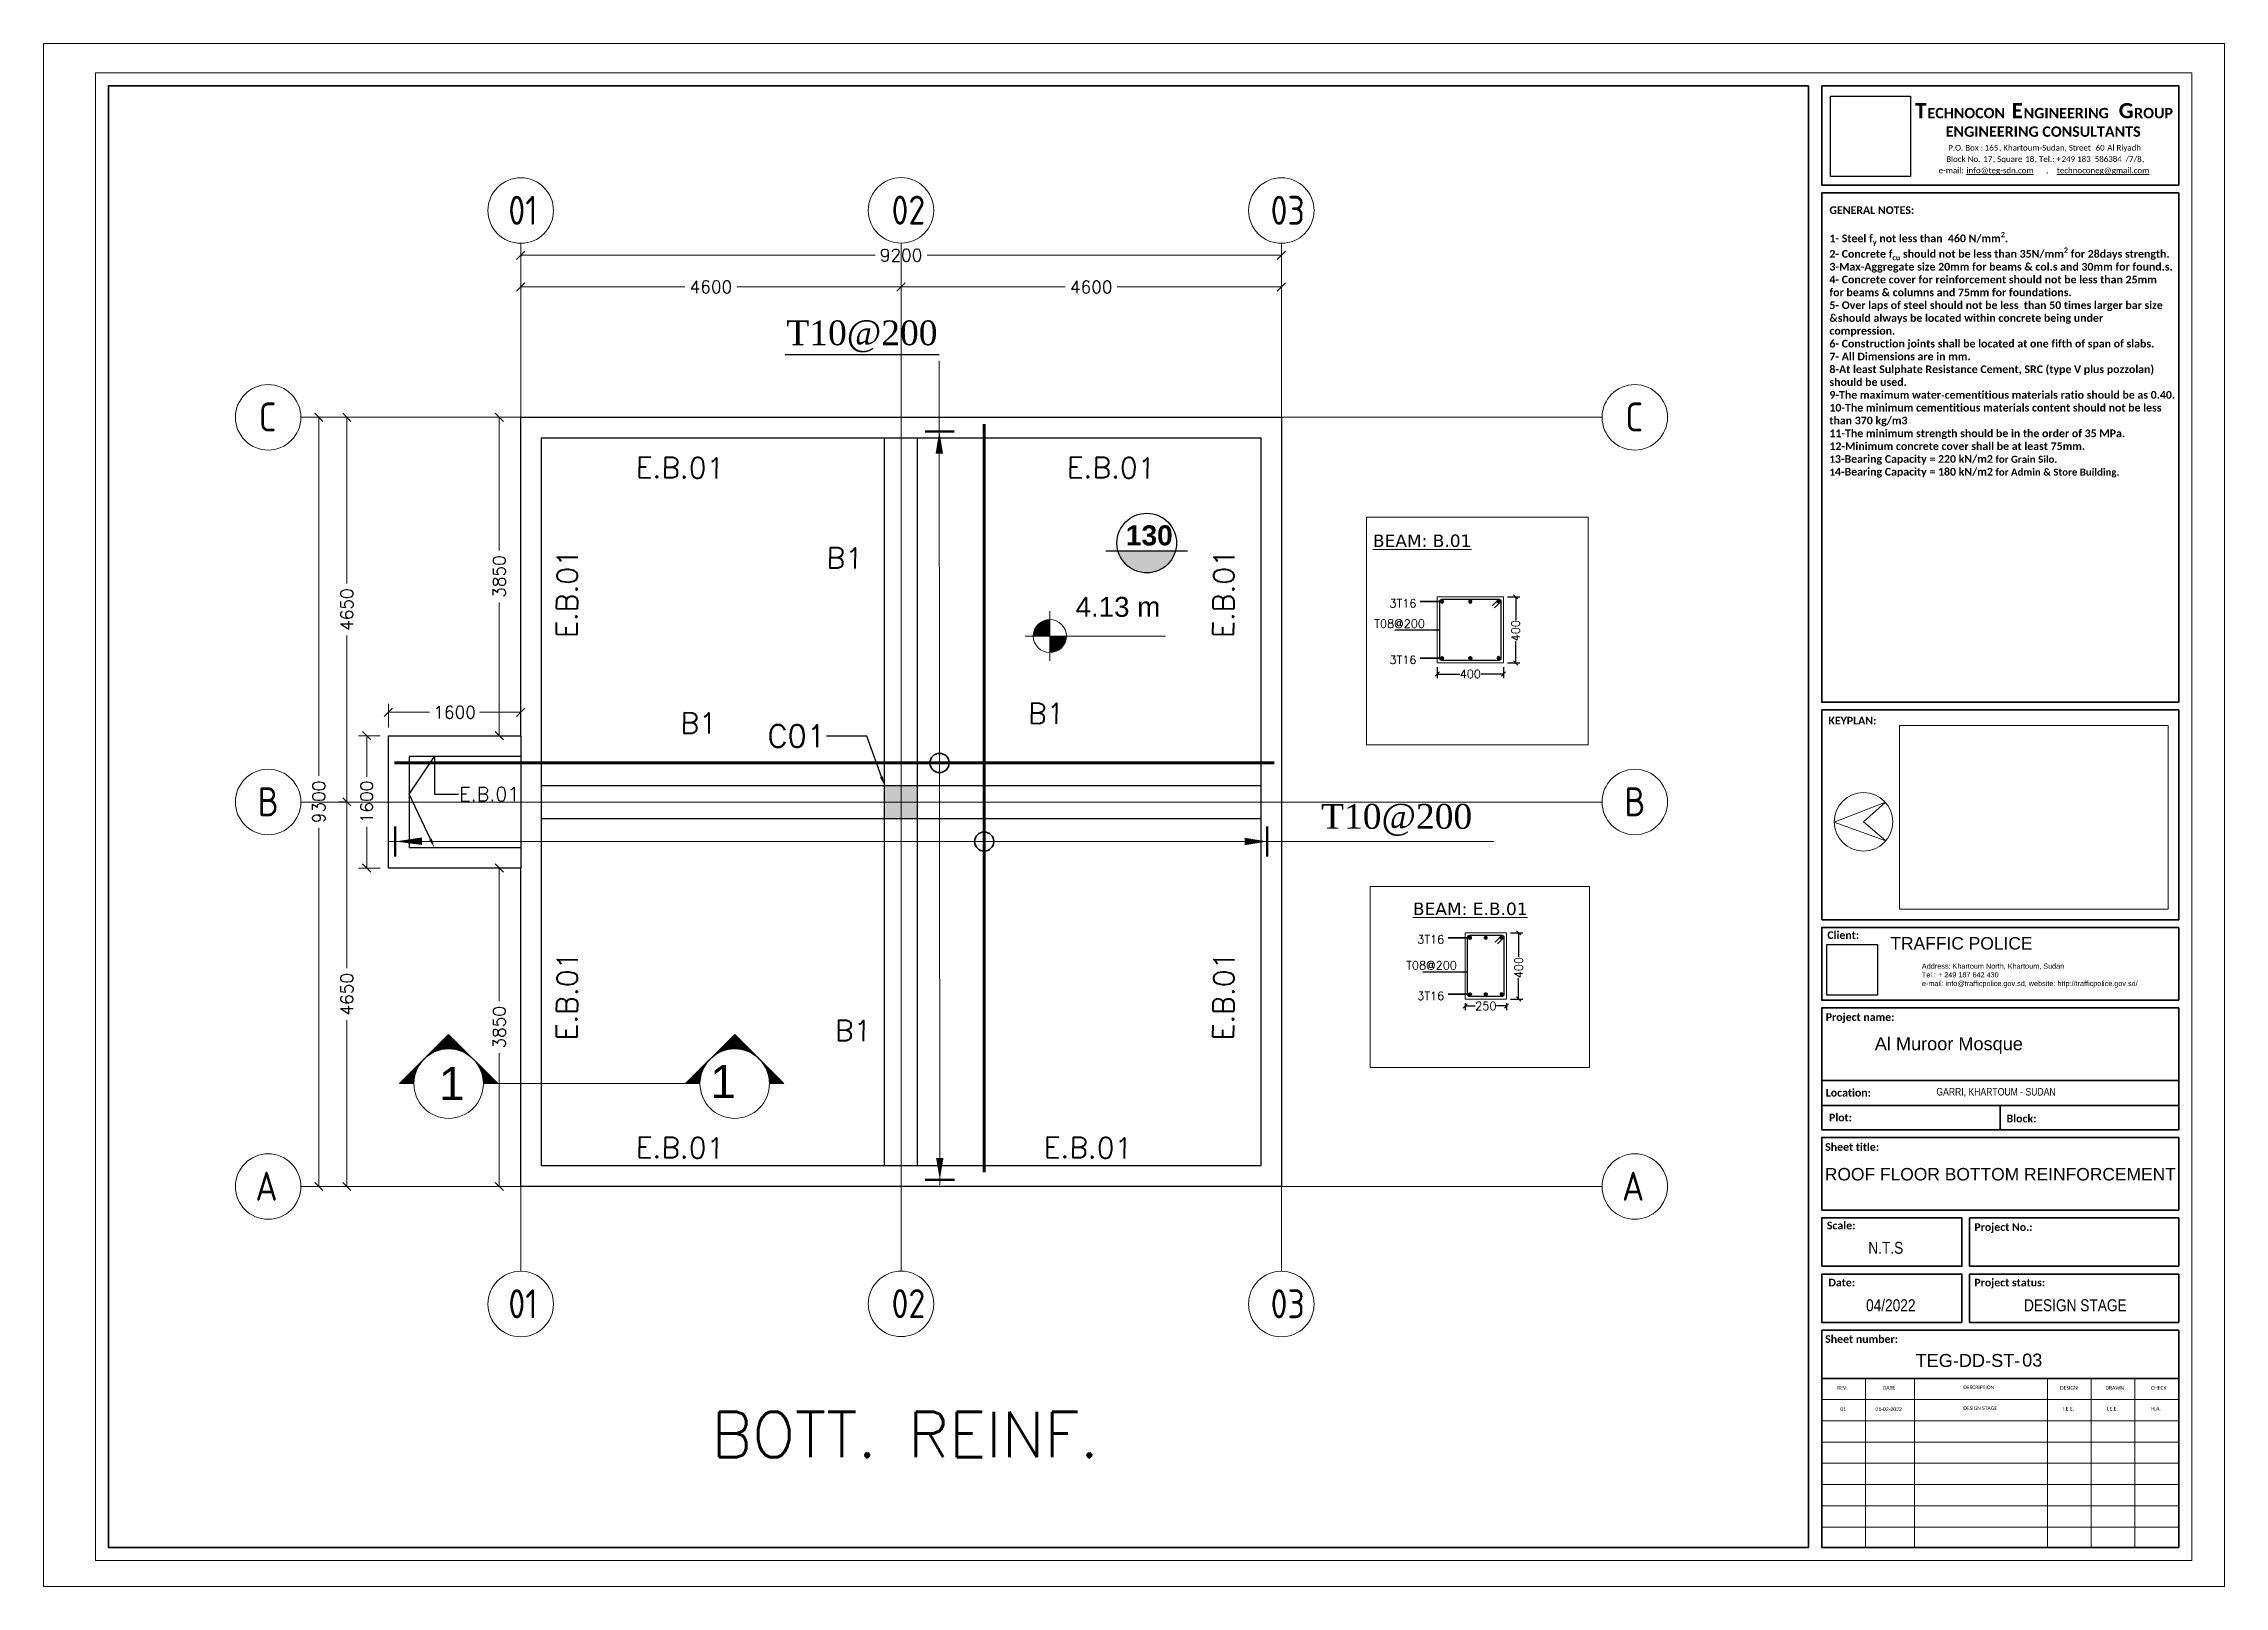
# Paper-space layout 'S-01' of a CAD drawing. Header units: millimetres. Extents: x 3833 to 4253, y -163 to 134.
# The model-space entities are those that its viewports show. They can reach past a viewport. Long polylines and large blocks are cut down to what shows.
import ezdxf
from ezdxf import colors
from ezdxf.entities.mleader import LeaderData, LeaderLine
from ezdxf.math import Vec2, Vec3

# ---------------------------------------------------------------- set-up
doc = ezdxf.new("R2010")
doc.units = ezdxf.units.MM
doc.header["$LTSCALE"] = 10
doc.header["$PDMODE"] = 34
doc.linetypes.add('D15N1A_R&D_E_pianta level 1 (L1)_00$0$PHANTOM', pattern=[12.7, 6.35, -1.27, 1.27, -1.27, 1.27, -1.27])
doc.linetypes.add('hidden', pattern=[6.25, 4.75, -1.5])
for name, color, linetype, lineweight in [('0_Pen_No__1', 7, 'Continuous', 13), ('A-ANNO-NOTE', 131, 'Continuous', 9), ('G-ANNO-DIMS', 111, 'Continuous', 9), ('G-ANNO-SYMB', 111, 'Continuous', 9), ('G-ANNO-TTLB', 7, 'Continuous', 9), ('G-ANNO-TTLB-MEDM', 7, 'Continuous', 35), ('G-ANNO-TTLB-THIN', 7, 'Continuous', 18), ('S-COLS', 52, 'Continuous', 9), ('STR-BEAM', 5, 'hidden', 30), ('STR-CONC', 3, 'Continuous', 30), ('STR-CONC_IN_SEC', 7, 'Continuous', 15), ('STR-DIM', 1, 'Continuous', 9), ('STR-GRID', 248, 'Continuous', 9), ('STR-HATCH', 4, 'Continuous', 9), ('STR-REINF_IN_SEC', 7, 'Continuous', 30), ('STR-TEXT', 7, 'Continuous', 9)]:
    doc.layers.add(name, color=color, linetype=linetype, lineweight=lineweight)
doc.layers.add('0SLABS_Pen_No__61', color=7, linetype='Continuous', lineweight=0, true_color=0x6a6a6a)
for name, color, linetype in [('2D Drafting', 7, 'Continuous'), ('SLAB', 1, 'Continuous'), ('text', 7, 'Continuous')]:
    doc.layers.add(name, color=color, linetype=linetype)
doc.styles.add('Arial Narrow', font='ARIALN.TTF', dxfattribs={"height": 2.3})
doc.styles.add('Arial Narrow_1', font='ARIALN.TTF', dxfattribs={"height": 1.45})
doc.styles.add('Arial_2', font='arial.ttf', dxfattribs={"height": 450})
doc.styles.add('Arial_3', font='arial.ttf', dxfattribs={"height": 240})
doc.styles.add('Arial_5', font='arial.ttf', dxfattribs={"height": 2.5})
doc.styles.add('Arial_B', font='arialbd.ttf', dxfattribs={"height": 1})
doc.styles.add('Calibri', font='calibri.ttf')
doc.styles.add('Calibri_1', font='calibri.ttf', dxfattribs={"height": 1.1})
doc.styles.add('Calibri_B', font='calibrib.ttf', dxfattribs={"height": 1.48})
doc.styles.add('Calibri_B_1', font='calibrib.ttf', dxfattribs={"height": 2})
doc.styles.add('Calibri_B_2', font='calibrib.ttf', dxfattribs={"height": 2.9})
doc.styles.add('MINA_CM_S', font='romans.shx', dxfattribs={"height": 15})
doc.styles.add('MINA_MM', font='romans.shx', dxfattribs={"height": 200})
doc.styles.add('MINA_MM_ANNOT_PLAN', font='dim.shx', dxfattribs={"height": 350})
doc.styles.add('MINA_MM_S', font='romans.shx', dxfattribs={"height": 150})
doc.styles.add('MINA_MM_X-SEC_50', font='romans.shx', dxfattribs={"height": 100})
doc.styles.add('MZBOLT', font='times.ttf', dxfattribs={"height": 0.5})
doc.styles.add('style1', font='arialbd.ttf')
doc.dimstyles.new('MINA_MM_S', dxfattribs={"dimtxt": 150, "dimasz": 100, "dimexe": 100, "dimexo": 100, "dimgap": 50, "dimtad": 0, "dimdec": 0, "dimzin": 0, "dimdsep": 46, "dimtxsty": 'MINA_MM_S', "dimblk": 'OBLIQUE', "dimcen": 0.09, "dimclrd": 256, "dimclre": 256, "dimclrt": 7, "dimadec": 0, "dimazin": 0, "dimtfac": 1, "dimtdec": 0, "dimtix": 1, "dimtofl": 0, "dimtmove": 0, "dimatfit": 0, "dimfxl": 1, "dimtolj": 1, "dimtzin": 0, "dimlwd": -1, "dimlwe": -1, "dimarcsym": 0})
doc.dimstyles.new('MINA_MM_X-SEC_50', dxfattribs={"dimtxt": 100, "dimasz": 50, "dimexe": 50, "dimexo": 50, "dimgap": 0, "dimtad": 0, "dimdec": 0, "dimlfac": 0.5, "dimzin": 0, "dimdsep": 46, "dimtxsty": 'MINA_MM_X-SEC_50', "dimblk": 'OBLIQUE', "dimcen": 90, "dimclrt": 7, "dimadec": 0, "dimazin": 0, "dimtfac": 1, "dimtdec": 0, "dimtofl": 0, "dimtmove": 0, "dimatfit": 0, "dimfxl": 1, "dimtolj": 1, "dimtzin": 0, "dimarcsym": 0})
picture_1 = doc.add_image_def('image1.jpg', size_in_pixel=(269, 270))
picture_2 = doc.add_image_def('image2.jpeg', size_in_pixel=(225, 225))

psp = doc.layouts.new('S-01')

# ---------------------------------------------------------------- texts
at = {"layer": 'G-ANNO-TTLB', "style": 'Arial_5'}
psp.add_text('03', height=2.5, dxfattribs=at).set_placement((4214.37, -121.13))
at = {"layer": 'G-ANNO-TTLB', "insert": (4210.17, -82.9), "char_height": 2.4, "attachment_point": 2, "style": 'Arial_5'}
psp.add_mtext('{\\C0;ROOF FLOOR BOTTOM REINFORCEMENT}', dxfattribs=at)

msp = doc.modelspace()

# ---------------------------------------------------------------- texts
at = {"layer": 'G-ANNO-SYMB', "char_height": 400, "width": 192.405, "style": 'Arial_2'}
for insert, attachment_point in [((111867.2, 100322.5), 1), ((115460.1, 100347.2), 3)]:
    msp.add_mtext('1', dxfattribs=dict(at, insert=insert, attachment_point=attachment_point))
at = {"layer": 'STR-TEXT'}
for s, insert, char_height, attachment_point, style in [('\\A1;TOP REINF.', (117503, 112558.1), 550, 5, 'MINA_MM'), ('\\A1;{\\fVerdana|b0|i0|c0|p34;\\LBEAM: B.01}', (123162.5, 106761), 150, 1, 'MINA_CM_S'), ('\\A1;3T16', (123363.7, 105978.6), 100, 1, 'MINA_MM_X-SEC_50'), ('\\A1;T08@200', (123179.9, 105732.7), 100, 1, 'MINA_MM_X-SEC_50'), ('\\A1;3T16', (123363.7, 105295.8), 100, 1, 'MINA_MM_X-SEC_50'), ('\\A1;{\\fVerdana|b0|i0|c0|p34;\\LBEAM: E.B.01}', (123646.5, 102310.4), 150, 1, 'MINA_CM_S'), ('\\A1;3T16', (123700.2, 101915.5), 100, 1, 'MINA_MM_X-SEC_50'), ('\\A1;T08@200', (123566.5, 101601.9), 100, 1, 'MINA_MM_X-SEC_50'), ('\\A1;3T16', (123700.2, 101232.7), 100, 1, 'MINA_MM_X-SEC_50'), ('\\A1;BOTT. REINF.', (117505.6, 95880.7), 550, 5, 'MINA_MM')]:
    msp.add_mtext(s, dxfattribs=dict(at, insert=insert, char_height=char_height, attachment_point=attachment_point, style=style))
at = {"layer": 'STR-TEXT', "char_height": 250, "attachment_point": 3, "style": 'MINA_MM'}
for s, insert, rotation in [('E.B.01', (115319, 107688.4), 359.38059), ('E.B.01', (120533.4, 107688.4), 359.38059), ('B1', (116995.7, 106599.5), 359.38059), ('B1', (116995.7, 106599.5), 359.38059), ('E.B.01', (113297.9, 106584.8), 89.38059), ('E.B.01', (121238.9, 106584.8), 89.38059), ('B1', (119432.5, 104720.3), 359.38059), ('B1', (115229.2, 104602.9), 359.38059), ('E.B.01', (113297.9, 101717.9), 89.38059), ('E.B.01', (121238.9, 101717.9), 89.38059), ('B1', (117096.7, 100885.4), 359.38059), ('B1', (117096.7, 100885.4), 359.38059), ('E.B.01', (115319, 99467.1), 359.38059), ('E.B.01', (120253.8, 99467.1), 359.38059)]:
    msp.add_mtext_dynamic_manual_height_columns(s, width=668.667, gutter_width=12.5, heights=[0], dxfattribs=dict(at, insert=insert, rotation=rotation))
at = {"layer": 'text', "char_height": 300, "attachment_point": 3, "style": 'MZBOLT'}
for insert, width in [((117896.6, 109349.6), 4154.823), ((124363.9, 103503.5), 8250.986)]:
    msp.add_mtext('T10@200', dxfattribs=dict(at, insert=insert, width=width))
at = {"layer": 'text', "linetype": 'D15N1A_R&D_E_pianta level 1 (L1)_00$0$PHANTOM', "lineweight": 5, "ltscale": 10, "insert": (120175.7, 106872.5), "char_height": 243, "width": 446.034, "attachment_point": 1, "style": 'style1'}
msp.add_mtext('130', dxfattribs=at)

# ---------------------------------------------------------------- blocks, each defined once
blk = doc.blocks.new('A$C53385feb')
at = {"layer": 'A-ANNO-NOTE'}
for p, q in [((2.41, 18.8), (12.27, 22.64)), ((12.27, 22.64), (8.08, 18.88)), ((12.37, 15.23), (2.41, 18.8)), ((8.08, 18.88), (12.37, 15.23))]:
    blk.add_line(p, q, dxfattribs=at)
blk.add_circle((8.06, 18.88), 5.65, dxfattribs=at)
blk = doc.blocks.new('A$C7192b076')
at = {"layer": 'G-ANNO-TTLB', "color": 251, "true_color": 0x656565}
for p, q in [((41120, 4932), (34244, 4932)), ((41120, 3999), (41120, 4932)), ((34244, 3999), (41120, 3999))]:
    blk.add_line(p, q, dxfattribs=at)
at = {"layer": 'G-ANNO-TTLB', "color": 8, "true_color": 0x808080}
for p, q in [((35087, 3999), (35087, 751)), ((36032, 3999), (36032, 751)), ((38591, 3999), (38591, 751)), ((39434, 3999), (39434, 751)), ((40277, 3999), (40277, 751)), ((34244, 3598), (41120, 3598)), ((34244, 3189), (41120, 3189))]:
    blk.add_line(p, q, dxfattribs=at)
at = {"layer": 'G-ANNO-TTLB', "color": 251, "true_color": 0x666666}
for p, q in [((34244, 2779), (41120, 2779)), ((34244, 2370), (41120, 2370)), ((34244, 1961), (41120, 1961)), ((34244, 1552), (41120, 1552)), ((34244, 1142), (41120, 1142))]:
    blk.add_line(p, q, dxfattribs=at)
at = {"layer": 'G-ANNO-TTLB', "lineweight": 18}
blk.add_lwpolyline([(35744, 13036), (40918, 13036), (40918, 16573), (35744, 16573)], close=True, dxfattribs=at)
at = {"layer": 'G-ANNO-TTLB-MEDM'}
for p, q in [((34244, 9737), (41120, 9737)), ((34244, 9257), (41120, 9257)), ((37682, 9257), (37682, 8791)), ((41120, 4932), (34244, 4932)), ((34244, 4932), (34244, 3999)), ((41120, 751), (41120, 4932)), ((34244, 751), (41120, 751))]:
    blk.add_line(p, q, dxfattribs=at)
for points in [[(33992, 28889), (1247, 28889), (1247, 751), (33992, 751)], [(34244, 28889), (41120, 28889), (41120, 26976), (34244, 26976)], [(41120, 26827), (34244, 26827), (34244, 17020), (41120, 17020)], [(34244, 12832), (41120, 12832), (41120, 16872), (34244, 16872)], [(41120, 11284), (34244, 11284), (34244, 12683), (41120, 12683)], [(34244, 11284), (41120, 11284)], [(34244, 9737), (34244, 11135), (41120, 11135), (41120, 9737), (41120, 8791), (34244, 8791)], [(41120, 7243), (34244, 7243), (34244, 8642), (41120, 8642)], [(34244, 6162), (36945, 6162), (36945, 7095), (34244, 7095)], [(41120, 6162), (37094, 6162), (37094, 7095), (41120, 7095)], [(34244, 5081), (36945, 5081), (36945, 6013), (34244, 6013)], [(41120, 5081), (37094, 5081), (37094, 6013), (41120, 6013)], [(34244, 3999), (41120, 3999), (41120, 751), (34244, 751)]]:
    blk.add_lwpolyline(points, close=True, dxfattribs=at)
at = {"layer": 'G-ANNO-TTLB-THIN'}
blk.add_line((1000, 29140), (1000, 751), dxfattribs=at)
for points in [[(42000, 29700), (0, 29700), (0, 0), (0, 29700)], [(1000, 500), (41371, 500), (41371, 29140), (1000, 29140)]]:
    blk.add_lwpolyline(points, close=True, dxfattribs=at)
blk.add_lwpolyline([(42000, 0), (0, 0), (42000, 0), (42000, 29700)], dxfattribs=at)
at = {"ltscale": 10, "xscale": 100, "yscale": 100, "zscale": 100}
blk.add_blockref('A$C53385feb', (34244, 12832), dxfattribs=at)
at = {"layer": '0_Pen_No__1', "linetype": 'Continuous', "insert": (34393, 26569), "char_height": 148, "width": 6566.3, "attachment_point": 1, "style": 'Calibri_B'}
blk.add_mtext('\\A1;GENERAL NOTES:\\P\\P1- Steel f{\\H0.7x;\\S^ y;} not less than  460 N/mm{\\H0.7x;\\S2^ ;}.\\P2- Concrete f{\\H0.7x;\\S^ cu;} should not be less than 35N/mm{\\H0.7x;\\S2^ ;} for 28days strength.\\P3-Max-Aggregate size 20mm for beams & col.s and 30mm for found.s. \\P4- Concrete cover for reinforcement should not be less than 25mm for beams & columns and 75mm for foundations. \\P5- Over laps of steel should not be less  than 50 times larger bar size &should always be located within concrete being under compression.\\P6- Construction joints shall be located at one fifth of span of slabs.\\P7- All Dimensions are in mm.\\P{\\A0;8-At least Sulphate Resistance Cement, SRC (type V plus pozzolan) should be used.\\P9-The maximum water‐cementitious materials ratio should be as 0.40.\\P10-The minimum cementitious materials content should not be less than 370 kg/m3\\P11-The minimum strength should be in the order of 35 MPa.\\P12-Minimum concrete cover shall be at least 75mm.\\H0.91667x;\\P1\\H1.09091x;3-}Bearing Capacity = 220 kN/m2{\\A0;\\H0.91667x; for Grain Silo.\\P1\\H1.09091x;4-\\A1;Bearing Capacity = 180 kN/m2\\A0;\\H0.91667x; for Admin & Store Building.} ', dxfattribs=at)
at = {"layer": 'G-ANNO-TTLB', "attachment_point": 1}
for s, insert, char_height, width, style in [('\\fCalibri|b1|i0|c0|p34|;T', (36044, 28555), 290, 272.57, 'Calibri_B_2'), ('ECHNOCON', (36280, 28463), 200, 1851.9, 'Calibri_B_1'), ('\\fCalibri|b1|i0|c0|p34|;E', (37902, 28555), 290, 272.57, 'Calibri_B_2'), ('NGINEERING', (38133, 28463), 200, 2060.34, 'Calibri_B_1'), ('\\fCalibri|b1|i0|c0|p34|;G', (39965, 28555), 290, 352.74, 'Calibri_B_2'), ('ROUP', (40262, 28463), 200, 929.96, 'Calibri_B_1'), ('ENGINEERING CONSULTANTS', (36632, 28107), 200, 4697.89, 'Calibri_B_1'), ('P.O. Box :', (36682, 27751), 110, 849.79, 'Calibri_1'), ('165', (37384, 27751), 110, 336.71, 'Calibri_1'), (', Khartoum-Sudan, Street ', (37661, 27751), 110, 2252.74, 'Calibri_1'), ('60 ', (39520, 27751), 110, 272.57, 'Calibri_1'), ('Al Riyadh', (39745, 27751), 110, 817.72, 'Calibri_1'), ('e-mail: ', (36497, 27315), 110, 649.37, 'Calibri_1'), ('Block No. ', (36643, 27533), 110, 865.82, 'Calibri_1'), ('\\Linfo@teg-sdn.com ', (37033, 27315), 110, 1667.51, 'Calibri_1'), ('17', (37357, 27533), 110, 224.47, 'Calibri_1'), (', Square ', (37542, 27533), 110, 753.59, 'Calibri_1'), ('18', (38164, 27533), 110, 224.47, 'Calibri_1'), (', Tel.: +', (38349, 27533), 110, 625.32, 'Calibri_1'), ('\\Ltechnoconeg@gmail.com', (38773, 27315), 110, 2228.69, 'Calibri_1'), ('249 183  586384', (38865, 27533), 110, 1491.14, 'Calibri_1'), ('/', (40096, 27533), 110, 80.17, 'Calibri_1'), ('7', (40162, 27533), 110, 112.24, 'Calibri_1'), ('/', (40254, 27533), 110, 80.17, 'Calibri_1'), ('8', (40320, 27533), 110, 112.24, 'Calibri_1'), (',', (40413, 27533), 110, 56.12, 'Calibri_1'), ('    ,    ', (38409, 27315), 110, 440.93, 'Calibri_1'), ('KEYPLAN:', (34373, 16741), 148, 1138.4, 'Calibri_B'), ('Client:', (34353, 12612), 148, 769.62, 'Calibri_B'), ('TRAFFIC{\\fArial|b0|i0|c178|p34; }POLICE', (35567, 12500), 240, 5767.37, 'Arial_5'), ('\\pxql;{\\fArial|b0|i0|c0|p34;Address: Khartoum North, Khartoum, Sudan\\PTel.: + 249 187 642 430\\Pe-mail: info@trafficpolice.gov.sd, website: http://trafficpolice.gov.sd/\\fConsolas|b0|i1|c0|p49;\\H0.83333x;\\C156;\\c7946269; }', (36174, 11991), 100, 4516.06, 'Arial_B'), ('Project name:', (34322, 11034), 148, 1635.44, 'Calibri_B'), ('Al Muroor Mosque', (35266, 10572), 250, 5876.37, 'Arial_5'), ('Location:', (34322, 9578), 148, 1082.28, 'Calibri_B'), ('GARRI, KHARTOUM - SUDAN', (36453, 9595), 145, 2306.47, 'Arial Narrow_1'), ('Plot:', (34385, 9100), 148, 553.16, 'Calibri_B'), ('Block: ', (37805, 9081), 148, 785.65, 'Calibri_B'), ('Sheet title:', (34311, 8533), 148, 1298.73, 'Calibri_B'), ('Scale:', (34343, 7022), 148, 689.45, 'Calibri_B'), ('Project No.:', (37184, 6991), 148, 1386.92, 'Calibri_B'), ('N.T.S', (35142, 6633), 230, 1675.53, 'Arial Narrow'), ('Date:', (34374, 5923), 148, 633.33, 'Calibri_B'), ('Project status:', (37184, 5923), 148, 1683.54, 'Calibri_B'), ('04/2022', (35099, 5527), 230, 1146.41, 'Arial Narrow'), (' DESIGN STAGE', (38068, 5527), 230, 2821.94, 'Arial Narrow'), ('Sheet number:', (34311, 4835), 148, 1739.66, 'Calibri_B'), ('TEG-DD-ST-', (36052, 4474), 250, 3928.27, 'Arial_5'), ('REV.', (34541, 3857), 70, 240.51, 'Calibri'), ('DATE', (35422, 3857), 70, 280.59, 'Calibri'), ('DESCRIPTION', (36972, 3867), 70, 705.49, 'Calibri'), ('DESIGN', (38836, 3857), 70, 392.83, 'Calibri'), ('DRAWN', (39710, 3857), 70, 416.88, 'Calibri'), ('CHECK', (40590, 3857), 70, 352.74, 'Calibri'), ('01', (34603, 3447), 70, 128.27, 'Calibri'), ('01-02-2022', (35279, 3447), 70, 128.27, 'Calibri'), ('DESIGN STAGE', (36972, 3466), 70, 705.49, 'Calibri'), ('I.E.E.', (38887, 3455), 70, 416.88, 'Calibri'), ('I.E.E.', (39731, 3455), 70, 416.88, 'Calibri'), ('H.A.', (40590, 3455), 70, 352.74, 'Calibri')]:
    blk.add_mtext(s, dxfattribs=dict(at, insert=insert, char_height=char_height, width=width, style=style))
at = {"ltscale": 10}
image = blk.add_image(picture_1, insert=(34415, 27144), size_in_units=(1542, 1548), dxfattribs=at)
image.dxf.flags = 7
image = blk.add_image(picture_2, insert=(34343, 11379), size_in_units=(978, 978), dxfattribs=at)
image.dxf.flags = 7
blk = doc.blocks.new('40X45')
at = {"ltscale": 10, "true_color": 0xcd6928}
h = blk.add_hatch(color=32, dxfattribs=at)
h.dxf.hatch_style = 1
h.paths.add_polyline_path([(8370, 114284), (8370, 113884), (8770, 113884), (8770, 114284)])
at = {"layer": 'S-COLS', "ltscale": 10}
blk.add_lwpolyline([(8370, 114284), (8770, 114284), (8770, 113884), (8370, 113884), (8370, 114284)], dxfattribs=at)
blk = doc.blocks.new('_Oblique')
at = {"color": 0, "linetype": 'ByBlock', "lineweight": -2}
blk.add_line((-0.5, -0.5), (0.5, 0.5), dxfattribs=at)
blk = doc.blocks.new('*D360')
at = {"layer": 'Defpoints', "color": 0, "ltscale": 10, "transparency": 16777216}
for p in [(111058, 108178), (110753, 103529), (110843, 103529)]:
    blk.add_point(p, dxfattribs=at)
at = {"layer": 'STR-DIM', "ltscale": 10, "transparency": 16777216}
for p, q in [((110958, 108178), (110653, 108178)), ((110753, 108178), (110753, 106168)), ((110753, 103529), (110753, 105539)), ((110743, 103529), (110653, 103529))]:
    blk.add_line(p, q, dxfattribs=at)
at = {"layer": 'STR-DIM', "ltscale": 10, "transparency": 16777216, "xscale": 100, "yscale": 100, "zscale": 100}
for p, rotation in [((110753, 108178), 90), ((110753, 103529), 270)]:
    blk.add_blockref('_Oblique', p, dxfattribs=dict(at, rotation=rotation))
at = {"layer": 'STR-DIM', "color": 7, "ltscale": 10, "transparency": 16777216, "insert": (110753, 105853), "char_height": 150, "attachment_point": 5, "rotation": 90, "style": 'MINA_MM_S'}
blk.add_mtext('\\A1;4650', dxfattribs=at)
blk = doc.blocks.new('*D361')
at = {"layer": 'Defpoints', "color": 0, "ltscale": 10, "transparency": 16777216}
for p in [(110843, 103529), (110753, 98878), (111128, 98878)]:
    blk.add_point(p, dxfattribs=at)
at = {"layer": 'STR-DIM', "ltscale": 10, "transparency": 16777216}
for p, q in [((110743, 103529), (110653, 103529)), ((110753, 103529), (110753, 101518)), ((110753, 98878), (110753, 100889)), ((111028, 98878), (110653, 98878))]:
    blk.add_line(p, q, dxfattribs=at)
at = {"layer": 'STR-DIM', "ltscale": 10, "transparency": 16777216, "xscale": 100, "yscale": 100, "zscale": 100}
for p, rotation in [((110753, 103529), 90), ((110753, 98878), 270)]:
    blk.add_blockref('_Oblique', p, dxfattribs=dict(at, rotation=rotation))
at = {"layer": 'STR-DIM', "color": 7, "ltscale": 10, "transparency": 16777216, "insert": (110753, 101203), "char_height": 150, "attachment_point": 5, "rotation": 90, "style": 'MINA_MM_S'}
blk.add_mtext('\\A1;4650', dxfattribs=at)
blk = doc.blocks.new('*D362')
at = {"layer": 'Defpoints', "color": 0, "ltscale": 10, "transparency": 16777216}
for p in [(111058, 108178), (110414, 98878), (111128, 98878)]:
    blk.add_point(p, dxfattribs=at)
at = {"layer": 'STR-DIM', "ltscale": 10, "transparency": 16777216}
for p, q in [((110958, 108178), (110314, 108178)), ((110414, 108178), (110414, 103843)), ((110414, 98878), (110414, 103214)), ((111028, 98878), (110314, 98878))]:
    blk.add_line(p, q, dxfattribs=at)
at = {"layer": 'STR-DIM', "ltscale": 10, "transparency": 16777216, "xscale": 100, "yscale": 100, "zscale": 100}
for p, rotation in [((110414, 108178), 90), ((110414, 98878), 270)]:
    blk.add_blockref('_Oblique', p, dxfattribs=dict(at, rotation=rotation))
at = {"layer": 'STR-DIM', "color": 7, "ltscale": 10, "transparency": 16777216, "insert": (110414, 103528), "char_height": 150, "attachment_point": 5, "rotation": 90, "style": 'MINA_MM_S'}
blk.add_mtext('\\A1;9300', dxfattribs=at)
blk = doc.blocks.new('*D359')
at = {"layer": 'Defpoints', "color": 0, "ltscale": 10, "transparency": 16777216}
for p in [(122056, 110138), (122056, 110061), (112856, 109864)]:
    blk.add_point(p, dxfattribs=at)
at = {"layer": 'STR-DIM', "ltscale": 10, "transparency": 16777216}
for p, q in [((112856, 109964), (112856, 110238)), ((112856, 110138), (117141, 110138)), ((122056, 110138), (117770, 110138)), ((122056, 110161), (122056, 110238))]:
    blk.add_line(p, q, dxfattribs=at)
at = {"layer": 'STR-DIM', "ltscale": 10, "transparency": 16777216, "xscale": 100, "yscale": 100, "zscale": 100, "rotation": 180}
blk.add_blockref('_Oblique', (112856, 110138), dxfattribs=at)
at = {"layer": 'STR-DIM', "ltscale": 10, "transparency": 16777216, "xscale": 100, "yscale": 100, "zscale": 100}
blk.add_blockref('_Oblique', (122056, 110138), dxfattribs=at)
at = {"layer": 'STR-DIM', "color": 7, "ltscale": 10, "transparency": 16777216, "insert": (117456, 110138), "char_height": 150, "attachment_point": 5, "style": 'MINA_MM_S'}
blk.add_mtext('\\A1;9200', dxfattribs=at)
blk = doc.blocks.new('*D363')
at = {"layer": 'Defpoints', "color": 0, "ltscale": 10, "transparency": 16777216}
for p in [(117456, 109836), (117456, 109754), (122056, 109836)]:
    blk.add_point(p, dxfattribs=at)
at = {"layer": 'STR-DIM', "ltscale": 10, "transparency": 16777216}
for p, q in [((117456, 109754), (119441, 109754)), ((117456, 109736), (117456, 109654)), ((122056, 109754), (120070, 109754)), ((122056, 109736), (122056, 109654))]:
    blk.add_line(p, q, dxfattribs=at)
at = {"layer": 'STR-DIM', "ltscale": 10, "transparency": 16777216, "xscale": 100, "yscale": 100, "zscale": 100, "rotation": 180}
blk.add_blockref('_Oblique', (117456, 109754), dxfattribs=at)
at = {"layer": 'STR-DIM', "ltscale": 10, "transparency": 16777216, "xscale": 100, "yscale": 100, "zscale": 100}
blk.add_blockref('_Oblique', (122056, 109754), dxfattribs=at)
at = {"layer": 'STR-DIM', "color": 7, "ltscale": 10, "transparency": 16777216, "insert": (119756, 109754), "char_height": 150, "attachment_point": 5, "style": 'MINA_MM_S'}
blk.add_mtext('\\A1;4600', dxfattribs=at)
blk = doc.blocks.new('*D364')
at = {"layer": 'Defpoints', "color": 0, "ltscale": 10, "transparency": 16777216}
for p in [(112856, 109864), (112856, 109755), (117456, 109838)]:
    blk.add_point(p, dxfattribs=at)
at = {"layer": 'STR-DIM', "ltscale": 10, "transparency": 16777216}
for p, q in [((112856, 109764), (112856, 109655)), ((112856, 109755), (114841, 109755)), ((117456, 109755), (115470, 109755)), ((117456, 109738), (117456, 109655))]:
    blk.add_line(p, q, dxfattribs=at)
at = {"layer": 'STR-DIM', "ltscale": 10, "transparency": 16777216, "xscale": 100, "yscale": 100, "zscale": 100, "rotation": 180}
blk.add_blockref('_Oblique', (112856, 109755), dxfattribs=at)
at = {"layer": 'STR-DIM', "ltscale": 10, "transparency": 16777216, "xscale": 100, "yscale": 100, "zscale": 100}
blk.add_blockref('_Oblique', (117456, 109755), dxfattribs=at)
at = {"layer": 'STR-DIM', "color": 7, "ltscale": 10, "transparency": 16777216, "insert": (115156, 109755), "char_height": 150, "attachment_point": 5, "style": 'MINA_MM_S'}
blk.add_mtext('\\A1;4600', dxfattribs=at)
blk = doc.blocks.new('*D365')
at = {"layer": 'Defpoints', "color": 0, "ltscale": 10, "transparency": 16777216}
for p in [(111256, 104612), (111256, 104328), (112856, 104328)]:
    blk.add_point(p, dxfattribs=at)
at = {"layer": 'STR-DIM', "ltscale": 10, "transparency": 16777216}
for p, q in [((111256, 104428), (111256, 104712)), ((111256, 104612), (111752, 104612)), ((112856, 104612), (112359, 104612)), ((112856, 104428), (112856, 104712))]:
    blk.add_line(p, q, dxfattribs=at)
at = {"layer": 'STR-DIM', "ltscale": 10, "transparency": 16777216, "xscale": 100, "yscale": 100, "zscale": 100, "rotation": 180}
blk.add_blockref('_Oblique', (111256, 104612), dxfattribs=at)
at = {"layer": 'STR-DIM', "ltscale": 10, "transparency": 16777216, "xscale": 100, "yscale": 100, "zscale": 100}
blk.add_blockref('_Oblique', (112856, 104612), dxfattribs=at)
at = {"layer": 'STR-DIM', "color": 7, "ltscale": 10, "transparency": 16777216, "insert": (112056, 104612), "char_height": 150, "attachment_point": 5, "style": 'MINA_MM_S'}
blk.add_mtext('\\A1;1600', dxfattribs=at)
blk = doc.blocks.new('*D366')
at = {"layer": 'Defpoints', "color": 0, "ltscale": 10, "transparency": 16777216}
for p in [(111256, 104328), (110993, 102728), (111256, 102728)]:
    blk.add_point(p, dxfattribs=at)
at = {"layer": 'STR-DIM', "ltscale": 10, "transparency": 16777216}
for p, q in [((111156, 104328), (110893, 104328)), ((110993, 104328), (110993, 103832)), ((110993, 102728), (110993, 103225)), ((111156, 102728), (110893, 102728))]:
    blk.add_line(p, q, dxfattribs=at)
at = {"layer": 'STR-DIM', "ltscale": 10, "transparency": 16777216, "xscale": 100, "yscale": 100, "zscale": 100}
for p, rotation in [((110993, 104328), 90), ((110993, 102728), 270)]:
    blk.add_blockref('_Oblique', p, dxfattribs=dict(at, rotation=rotation))
at = {"layer": 'STR-DIM', "color": 7, "ltscale": 10, "transparency": 16777216, "insert": (110993, 103528), "char_height": 150, "attachment_point": 5, "rotation": 90, "style": 'MINA_MM_S'}
blk.add_mtext('\\A1;1600', dxfattribs=at)
blk = doc.blocks.new('*D367')
at = {"layer": 'Defpoints', "color": 0, "ltscale": 10, "transparency": 16777216}
for p in [(112856, 108178), (112596, 104328), (112856, 104328)]:
    blk.add_point(p, dxfattribs=at)
at = {"layer": 'STR-DIM', "ltscale": 10, "transparency": 16777216}
for p, q in [((112756, 108178), (112496, 108178)), ((112596, 108178), (112596, 106568)), ((112596, 104328), (112596, 105939)), ((112756, 104328), (112496, 104328))]:
    blk.add_line(p, q, dxfattribs=at)
at = {"layer": 'STR-DIM', "ltscale": 10, "transparency": 16777216, "xscale": 100, "yscale": 100, "zscale": 100}
for p, rotation in [((112596, 108178), 90), ((112596, 104328), 270)]:
    blk.add_blockref('_Oblique', p, dxfattribs=dict(at, rotation=rotation))
at = {"layer": 'STR-DIM', "color": 7, "ltscale": 10, "transparency": 16777216, "insert": (112596, 106253), "char_height": 150, "attachment_point": 5, "rotation": 90, "style": 'MINA_MM_S'}
blk.add_mtext('\\A1;3850', dxfattribs=at)
blk = doc.blocks.new('*D368')
at = {"layer": 'Defpoints', "color": 0, "ltscale": 10, "transparency": 16777216}
for p in [(112856, 102728), (112596, 98878), (112856, 98878)]:
    blk.add_point(p, dxfattribs=at)
at = {"layer": 'STR-DIM', "ltscale": 10, "transparency": 16777216}
for p, q in [((112756, 102728), (112496, 102728)), ((112596, 102728), (112596, 101118)), ((112596, 98878), (112596, 100489)), ((112756, 98878), (112496, 98878))]:
    blk.add_line(p, q, dxfattribs=at)
at = {"layer": 'STR-DIM', "ltscale": 10, "transparency": 16777216, "xscale": 100, "yscale": 100, "zscale": 100}
for p, rotation in [((112596, 102728), 90), ((112596, 98878), 270)]:
    blk.add_blockref('_Oblique', p, dxfattribs=dict(at, rotation=rotation))
at = {"layer": 'STR-DIM', "color": 7, "ltscale": 10, "transparency": 16777216, "insert": (112596, 100803), "char_height": 150, "attachment_point": 5, "rotation": 90, "style": 'MINA_MM_S'}
blk.add_mtext('\\A1;3850', dxfattribs=at)
blk = doc.blocks.new('ggggggg')
at = {"layer": 'STR-GRID', "ltscale": 10}
for p, q in [((112856, 110282), (112856, 97853)), ((117456, 110284), (117456, 97855)), ((122056, 110282), (122056, 97853))]:
    blk.add_line(p, q, dxfattribs=at)
for points in [[(125935, 108178), (110197, 108178)], [(125935, 103527), (110197, 103527)], [(125935, 98878), (110197, 98878)]]:
    blk.add_lwpolyline(points, dxfattribs=at)
for centre in [(112856, 110678), (117456, 110680), (122056, 110678), (109801, 108178), (126331, 108178), (109801, 103527), (126331, 103527), (109801, 98878), (126331, 98878), (112856, 97457), (117456, 97459), (122056, 97457)]:
    blk.add_circle(centre, 396, dxfattribs=at)
at = {"layer": 'STR-TEXT', "char_height": 350, "attachment_point": 3, "style": 'MINA_MM_ANNOT_PLAN'}
for s, insert in [('01', (113060, 110856)), ('02', (117749, 110858)), ('03', (122340, 110856)), ('C', (109902, 108357)), ('C', (126432, 108357)), ('B', (109930, 103705)), ('B', (126460, 103705)), ('A', (109915, 99057)), ('A', (126445, 99057)), ('01', (113060, 97635)), ('02', (117749, 97637)), ('03', (122340, 97635))]:
    blk.add_mtext_dynamic_manual_height_columns(s, width=668.67, gutter_width=12.5, heights=[0], dxfattribs=dict(at, insert=insert))
blk = doc.blocks.new('Spot Elevations - Standard-23738-1-ground floor')
at = {"layer": 'G-ANNO-DIMS'}
h = blk.add_hatch(color=256, dxfattribs=at)
edge = h.paths.add_edge_path(flags=0)
edge.add_line((-2, 0), (-4, 0))
edge.add_arc((-2, 0), 2, 90, 180, ccw=False)
edge.add_line((-2, 2), (-2, 0))
h = blk.add_hatch(color=256, dxfattribs=at)
edge = h.paths.add_edge_path(flags=0)
edge.add_line((-2, 0), (0, 0))
edge.add_arc((-2, 0), 2, 270, 360, ccw=False)
edge.add_line((-2, -2), (-2, 0))
for p, q in [((-2, -3), (-2, 3)), ((-5, 0), (12, 0))]:
    blk.add_line(p, q, dxfattribs=at)
blk.add_circle((-2, 0), 2, dxfattribs=at)
blk = doc.blocks.new('DFSD')
at = {"layer": 'G-ANNO-DIMS', "xscale": 99.99999999999993, "yscale": 99.99999999999993, "zscale": 99.99999999999993}
blk.add_blockref('Spot Elevations - Standard-23738-1-ground floor', (849872, 70278), dxfattribs=at)
at = {"layer": 'G-ANNO-DIMS', "style": 'Arial_3'}
blk.add_text('4.13 m', height=240, dxfattribs=at).set_placement((849983, 70511))
blk = doc.blocks.new('Section - Standard-1049-4-stair case roof')
at = {"layer": 'G-ANNO-SYMB'}
h = blk.add_hatch(color=256, dxfattribs=at)
edge = h.paths.add_edge_path(flags=0)
edge.add_line((-6, 8.49), (-6, 6))
edge.add_arc((-6, 0), 6, 90, 135)
edge.add_line((-10.24, 4.24), (-6, 8.49))
h = blk.add_hatch(color=256, dxfattribs=at)
edge = h.paths.add_edge_path(flags=0)
edge.add_line((-6, 8.49), (-1.76, 4.24))
edge.add_arc((-6, 0), 6, 45, 90)
edge.add_line((-6, 6), (-6, 8.49))
h = blk.add_hatch(color=256, dxfattribs=at)
edge = h.paths.add_edge_path(flags=0)
edge.add_line((-14.49, 0), (-10.24, 4.24))
edge.add_arc((-6, 0), 6, 135, 180)
edge.add_line((-12, 0), (-14.49, 0))
h = blk.add_hatch(color=256, dxfattribs=at)
edge = h.paths.add_edge_path(flags=0)
edge.add_line((2.49, 0), (0, 0))
edge.add_arc((-6, 0), 6, 360, 405)
edge.add_line((-1.76, 4.24), (2.49, 0))
for p, q in [((-6, 8.49), (-14.49, 0)), ((-6, 8.49), (-10.24, 4.24)), ((-6, 8.49), (2.49, 0)), ((-6, 6), (-6, 8.49)), ((-6, 8.49), (-6, 6)), ((-1.76, 4.24), (-6, 8.49)), ((-10.24, 4.24), (-14.49, 0)), ((2.49, 0), (-1.76, 4.24)), ((-14.49, 0), (-12, 0)), ((0, 0), (2.49, 0)), ((-12, 0), (-14.49, 0)), ((0, 0), (2.49, 0))]:
    blk.add_line(p, q, dxfattribs=at)
for start, end in [(360, 180), (135, 180), (90, 135), (45, 90), (360, 45), (180, 360)]:
    blk.add_arc((-6, 0), 6, start, end, dxfattribs=at)
blk = doc.blocks.new('*D453')
at = {"layer": 'Defpoints', "color": 0, "transparency": 16777216}
for p in [(124779, 101945), (124779, 101145), (124926, 101145)]:
    blk.add_point(p, dxfattribs=at)
at = {"layer": 'STR-DIM', "color": 0, "lineweight": -2, "transparency": 16777216}
for p, q in [((124829, 101945), (124976, 101945)), ((124926, 101945), (124926, 101654)), ((124926, 101145), (124926, 101397)), ((124829, 101145), (124976, 101145))]:
    blk.add_line(p, q, dxfattribs=at)
at = {"layer": 'STR-DIM', "color": 0, "lineweight": -2, "transparency": 16777216, "xscale": 50, "yscale": 50, "zscale": 50}
for p, rotation in [((124926, 101945), 90), ((124926, 101145), 270)]:
    blk.add_blockref('_Oblique', p, dxfattribs=dict(at, rotation=rotation))
at = {"layer": 'STR-DIM', "color": 7, "transparency": 16777216, "insert": (124926, 101525), "char_height": 100, "attachment_point": 5, "rotation": 90, "style": 'MINA_MM_X-SEC_50'}
blk.add_mtext('\\A1;400', dxfattribs=at)
blk = doc.blocks.new('BAR')
at = {"layer": 'STR-HATCH'}
h = blk.add_hatch(dxfattribs=at)
h.set_pattern_fill('ANSI31', color=256, scale=20)
h.set_pattern_definition([(45, (0, 0), (-1.76777, 1.76777), [])])
edge = h.paths.add_edge_path()
edge.add_arc((0, 0), 12.5, 0, 360)
at = {"layer": 'STR-REINF_IN_SEC'}
blk.add_circle((0, 0), 12.5, dxfattribs=at)
blk = doc.blocks.new('*D455')
at = {"layer": 'Defpoints', "color": 0, "transparency": 16777216}
for p in [(124279, 101145), (124779, 101145), (124779, 101061)]:
    blk.add_point(p, dxfattribs=at)
at = {"layer": 'STR-DIM', "color": 0, "lineweight": -2, "transparency": 16777216}
for p, q in [((124279, 101095), (124279, 101011)), ((124279, 101061), (124400, 101061)), ((124779, 101061), (124657, 101061)), ((124779, 101095), (124779, 101011))]:
    blk.add_line(p, q, dxfattribs=at)
at = {"layer": 'STR-DIM', "color": 0, "lineweight": -2, "transparency": 16777216, "xscale": 50, "yscale": 50, "zscale": 50, "rotation": 180}
blk.add_blockref('_Oblique', (124279, 101061), dxfattribs=at)
at = {"layer": 'STR-DIM', "color": 0, "lineweight": -2, "transparency": 16777216, "xscale": 50, "yscale": 50, "zscale": 50}
blk.add_blockref('_Oblique', (124779, 101061), dxfattribs=at)
at = {"layer": 'STR-DIM', "color": 7, "transparency": 16777216, "insert": (124529, 101061), "char_height": 100, "attachment_point": 5, "style": 'MINA_MM_X-SEC_50'}
blk.add_mtext('\\A1;250', dxfattribs=at)
blk = doc.blocks.new('*D454')
at = {"layer": 'Defpoints', "color": 0, "transparency": 16777216}
for p in [(124742, 106008), (124742, 105208), (124890, 105208)]:
    blk.add_point(p, dxfattribs=at)
at = {"layer": 'STR-DIM', "color": 0, "lineweight": -2, "transparency": 16777216}
for p, q in [((124792, 106008), (124940, 106008)), ((124890, 106008), (124890, 105727)), ((124890, 105208), (124890, 105470)), ((124792, 105208), (124940, 105208))]:
    blk.add_line(p, q, dxfattribs=at)
at = {"layer": 'STR-DIM', "color": 0, "lineweight": -2, "transparency": 16777216, "xscale": 50, "yscale": 50, "zscale": 50}
for p, rotation in [((124890, 106008), 90), ((124890, 105208), 270)]:
    blk.add_blockref('_Oblique', p, dxfattribs=dict(at, rotation=rotation))
at = {"layer": 'STR-DIM', "color": 7, "transparency": 16777216, "insert": (124890, 105598), "char_height": 100, "attachment_point": 5, "rotation": 90, "style": 'MINA_MM_X-SEC_50'}
blk.add_mtext('\\A1;400', dxfattribs=at)
blk = doc.blocks.new('*D456')
at = {"layer": 'Defpoints', "color": 0, "transparency": 16777216}
for p in [(123942, 105208), (124742, 105208), (124742, 105074)]:
    blk.add_point(p, dxfattribs=at)
at = {"layer": 'STR-DIM', "color": 0, "lineweight": -2, "transparency": 16777216}
for p, q in [((123942, 105158), (123942, 105024)), ((123942, 105074), (124214, 105074)), ((124742, 105074), (124471, 105074)), ((124742, 105158), (124742, 105024))]:
    blk.add_line(p, q, dxfattribs=at)
at = {"layer": 'STR-DIM', "color": 0, "lineweight": -2, "transparency": 16777216, "xscale": 50, "yscale": 50, "zscale": 50, "rotation": 180}
blk.add_blockref('_Oblique', (123942, 105074), dxfattribs=at)
at = {"layer": 'STR-DIM', "color": 0, "lineweight": -2, "transparency": 16777216, "xscale": 50, "yscale": 50, "zscale": 50}
blk.add_blockref('_Oblique', (124742, 105074), dxfattribs=at)
at = {"layer": 'STR-DIM', "color": 7, "transparency": 16777216, "insert": (124342, 105074), "char_height": 100, "attachment_point": 5, "style": 'MINA_MM_X-SEC_50'}
blk.add_mtext('\\A1;400', dxfattribs=at)

# ---------------------------------------------------------------- dimensions: what is measured, and where the dimension line sits
at = {"layer": 'STR-DIM', "ltscale": 10}
dim = msp.add_linear_dim(base=(122055.8, 110137.9), p1=(112855.8, 109864.5), p2=(122055.8, 110061.2), dimstyle='MINA_MM_S', dxfattribs=at)
dim.commit()
dim.dimension.update_dxf_attribs({"geometry": '*D359', "text_midpoint": (117455.8, 110137.9), "dimtype": 160})
dim = msp.add_linear_dim(base=(112855.8, 109755.4), p1=(117455.8, 109837.8), p2=(112855.8, 109864.5), dimstyle='MINA_MM_S', override={"dimtmove": 1}, dxfattribs=at)
dim.commit()
dim.dimension.update_dxf_attribs({"geometry": '*D364', "text_midpoint": (115155.8, 109755.4)})
for base, p1, p2, picture, middle in [((117455.8, 109753.5), (122055.8, 109836), (117455.8, 109836), '*D363', (119755.8, 109753.5)), ((111255.8, 104611.9), (112855.8, 104328.4), (111255.8, 104328.4), '*D365', (112055.8, 104611.9))]:
    dim = msp.add_linear_dim(base=base, p1=p1, p2=p2, dimstyle='MINA_MM_S', dxfattribs=at)
    dim.commit()
    dim.dimension.update_dxf_attribs({"geometry": picture, "text_midpoint": middle})
for base, p1, p2, picture, middle in [((110413.8, 98878.4), (111058, 108178.4), (111127.5, 98878.4), '*D362', (110413.8, 103528.4)), ((110753, 103528.5), (111058, 108178.4), (110843.2, 103528.5), '*D360', (110753, 105853.5)), ((112596.2, 104328.4), (112855.8, 108178.4), (112855.8, 104328.4), '*D367', (112596.2, 106253.4)), ((110993.1, 102728.4), (111255.8, 104328.4), (111255.8, 102728.4), '*D366', (110993.1, 103528.4)), ((112596.2, 98878.4), (112855.8, 102728.4), (112855.8, 98878.4), '*D368', (112596.2, 100803.4))]:
    dim = msp.add_linear_dim(base=base, p1=p1, p2=p2, angle=90, dimstyle='MINA_MM_S', dxfattribs=at)
    dim.commit()
    dim.dimension.update_dxf_attribs({"geometry": picture, "text_midpoint": middle})
at = {"layer": 'STR-DIM'}
for base, p1, p2, picture, middle in [((124889.7, 105208.3), (124742.1, 106008.3), (124742.1, 105208.3), '*D454', (124889.7, 105598.3)), ((124926.2, 101145.2), (124778.6, 101945.1), (124778.6, 101145.2), '*D453', (124926.2, 101525.4))]:
    dim = msp.add_linear_dim(base=base, p1=p1, p2=p2, angle=270, dimstyle='MINA_MM_X-SEC_50', dxfattribs=at)
    dim.commit()
    dim.dimension.update_dxf_attribs({"geometry": picture, "text_midpoint": middle, "dimtype": 160})
for base, p1, p2, picture, middle in [((124742.1, 105074.5), (123942.1, 105208.3), (124742.1, 105208.3), '*D456', (124342.1, 105074.5)), ((124778.6, 101061.4), (124278.6, 101145.2), (124778.6, 101145.2), '*D455', (124528.6, 101061.4))]:
    dim = msp.add_linear_dim(base=base, p1=p1, p2=p2, dimstyle='MINA_MM_X-SEC_50', dxfattribs=at)
    dim.commit()
    dim.dimension.update_dxf_attribs({"geometry": picture, "text_midpoint": middle})
at = {"layer": 'STR-DIM', "ltscale": 10}
dim = msp.add_linear_dim(base=(110753, 98878.4), p1=(110843.2, 103528.5), p2=(111127.5, 98878.4), angle=90, dimstyle='MINA_MM_S', override={"dimtxt": 150, "dimtmove": 1}, dxfattribs=at)
dim.commit()
dim.dimension.update_dxf_attribs({"geometry": '*D361', "text_midpoint": (110753, 101203.5)})

# ---------------------------------------------------------------- hatches: boundary and pattern name
at = {"layer": '2D Drafting'}
msp.add_hatch(color=255, dxfattribs=at).paths.add_polyline_path([(120080.3, 106563.3, 0.7637627), (120775.8, 106563.3)])

# ---------------------------------------------------------------- linework, layer by layer
msp.add_line((117918.8, 108934.3), (116054.1, 108934.3))
at = {"lineweight": 0}
for p, q in [((117918.8, 108860.7), (117924.6, 98898.7)), ((111255.8, 103049.4), (124626, 103049.4))]:
    msp.add_line(p, q, dxfattribs=at)
at = {"lineweight": 50}
for p, q in [((117746.7, 108008.5), (118099.1, 108008.5)), ((111336.7, 102868.5), (111336.7, 103230.3)), ((121882.9, 102868.5), (121882.9, 103230.3)), ((117748.4, 98960.8), (118100.8, 98960.8))]:
    msp.add_line(p, q, dxfattribs=at)
at = {"lineweight": 70}
for p, q in [((118461.8, 99052.9), (118461.8, 108095.2)), ((111331.1, 103999.3), (121970.4, 103999.3))]:
    msp.add_line(p, q, dxfattribs=at)
for points in [[(117964.1, 107738.5), (117874.1, 107738.5), (117919.1, 108008.5)], [(111659.8, 103098.1), (111659.8, 103008.1), (111336.7, 103049.4)], [(121613.1, 103094.4), (121613.1, 103004.4), (121883.1, 103049.4)], [(117969.6, 99223.3), (117879.6, 99223.3), (117924.6, 98960.8)]]:
    msp.add_solid(points)
at = {"layer": '0SLABS_Pen_No__61', "color": 6, "linetype": 'Continuous', "lineweight": 35}
for centre in [(117922, 103999.3), (118461.8, 103049.4)]:
    msp.add_circle(centre, 116, dxfattribs=at)
at = {"layer": '2D Drafting'}
msp.add_line((119934.5, 106563.3), (120921.7, 106563.3), dxfattribs=at)
msp.add_circle((120428.1, 106658.1), 360.4, dxfattribs=at)
at = {"layer": 'G-ANNO-SYMB'}
msp.add_line((112400, 100122.1), (115019.9, 100122.1), dxfattribs=at)
at = {"layer": 'STR-BEAM', "ltscale": 0.25}
msp.add_lwpolyline([(113105.8, 107928.3), (121805.8, 107928.3), (121805.8, 99128.3), (113105.8, 99128.3)], close=True, dxfattribs=at)
for points in [[(117255.8, 99128.4), (117255.8, 107928.4)], [(117655.8, 99128.4), (117655.8, 107928.4)], [(112855.8, 104328.3), (112855.8, 102728.3)], [(112855.8, 104078.3), (111505.8, 104078.3), (111505.8, 102978.3), (112855.8, 102975.3)], [(113105.8, 103728.3), (121805.8, 103728.3)], [(113105.8, 103328.3), (121805.8, 103328.3)]]:
    msp.add_lwpolyline(points, dxfattribs=at)
at = {"layer": 'STR-CONC', "ltscale": 10}
msp.add_lwpolyline([(112855.8, 102728.4), (111255.8, 102728.4), (111255.8, 104328.4), (112855.8, 104328.4), (112855.8, 108178.4), (122055.8, 108178.4), (122055.8, 98878.4), (112855.8, 98878.4)], close=True, dxfattribs=at)
at = {"layer": 'STR-CONC_IN_SEC'}
for points in [[(124742.1, 106008.3), (124742.1, 105208.3), (123942.1, 105208.3), (123942.1, 106008.3)], [(124778.6, 101945.1), (124778.6, 101145.2), (124278.6, 101145.2), (124278.6, 101945.1)]]:
    msp.add_lwpolyline(points, close=True, dxfattribs=at)
at = {"layer": 'STR-DIM'}
for points in [[(123085, 106970.3), (125765.6, 106970.3), (125765.6, 104218.6), (123085, 104218.6)], [(123131.5, 102507.2), (125782.5, 102507.2), (125782.5, 100319.1), (123131.5, 100319.1)]]:
    msp.add_lwpolyline(points, close=True, dxfattribs=at)
at = {"layer": 'STR-REINF_IN_SEC'}
for points in [[(123998.1, 105978.3), (124686.1, 105978.3, -0.4142136), (124712.1, 105952.3), (124712.1, 105264.3, -0.4142136), (124686.1, 105238.3), (123998.1, 105238.3, -0.4142136), (123972.1, 105264.3), (123972.1, 105952.3, -0.4142136)], [(124334.6, 101915.1), (124722.6, 101915.1, -0.4142136), (124748.6, 101889.1), (124748.6, 101201.2, -0.4142136), (124722.6, 101175.2), (124334.6, 101175.2, -0.4142136), (124308.6, 101201.2), (124308.6, 101889.1, -0.4142136)]]:
    msp.add_lwpolyline(points, format="xyb", close=True, dxfattribs=at)
for points in [[(124685.3, 105978.3), (124605.8, 105897.5)], [(124712.1, 105951.6), (124633, 105874.4)], [(124721.8, 101915.1), (124642.2, 101834.4)], [(124748.6, 101888.5), (124669.5, 101811.3)]]:
    msp.add_lwpolyline(points, dxfattribs=at)

# ---------------------------------------------------------------- block references
at = {"layer": 'G-ANNO-SYMB', "yscale": 69.99999999999994, "zscale": 69.99999999999994}
for p, xscale in [((112403.8, 100122.1), 69.99999999999994), ((115023.8, 100122.1), -69.99999999999994)]:
    msp.add_blockref('Section - Standard-1049-4-stair case roof', p, dxfattribs=dict(at, xscale=xscale))
at = {"layer": 'S-COLS'}
msp.add_blockref('40X45', (108886.2, -10556), dxfattribs=at)
at = {"layer": 'SLAB', "color": 0}
msp.add_blockref('DFSD', (-730416.2, 35255.3), dxfattribs=at)
at = {"layer": 'STR-DIM'}
msp.add_blockref('ggggggg', (0, 0), dxfattribs=at)
at = {"layer": 'STR-REINF_IN_SEC', "yscale": 1.44, "zscale": 1.44, "rotation": 180}
for p, xscale in [((124001, 105949.6), -1.44), ((124342.1, 105949.6), -1.44), ((124683.1, 105949.6), 1.44), ((124337.5, 101886.5), -1.44), ((124528.6, 101886.5), -1.44), ((124719.6, 101886.5), 1.44)]:
    msp.add_blockref('BAR', p, dxfattribs=dict(at, xscale=xscale))
at = {"layer": 'STR-REINF_IN_SEC', "yscale": 1.44, "zscale": 1.44}
for p, xscale in [((124001, 105266.9), 1.44), ((124342.1, 105266.9), 1.44), ((124683.1, 105266.9), -1.44), ((124337.5, 101203.8), 1.44), ((124528.6, 101203.8), 1.44), ((124719.6, 101203.8), -1.44)]:
    msp.add_blockref('BAR', p, dxfattribs=dict(at, xscale=xscale))

msp.set_redraw_order([(e.dxf.handle, doc.entitydb.next_handle()) for e in msp.query("TEXT MTEXT ATTDEF DIMENSION ARC_DIMENSION")])  # texts and dimensions are drawn at this point

# ---------------------------------------------------------------- leaders
at = {"layer": 'STR-DIM'}
for points in [[(124001, 105949.6), (123736.7, 105949.6), (124001, 105949.6), (123736.7, 105949.6)], [(123972.1, 105603.2), (123430.2, 105603.2)], [(124001, 105266.9), (123736.7, 105266.9), (124001, 105266.9), (123736.7, 105266.9)], [(124337.5, 101886.5), (124073.2, 101886.5), (124337.5, 101886.5), (124073.2, 101886.5)], [(124308.6, 101468.6), (123766.6, 101468.6)], [(124337.5, 101203.8), (124073.2, 101203.8), (124337.5, 101203.8), (124073.2, 101203.8)]]:
    msp.add_leader(points, dimstyle='MINA_MM_X-SEC_50', dxfattribs=at)
at = {"layer": 'STR-TEXT'}
ml = msp.add_multileader_mtext('Standard', dxfattribs=at)
ml.set_content('C01', color=256, style='MINA_MM')
ml.set_leader_properties(color=1)
ml.build(insert=Vec2(0, 0))
ml.multileader.update_dxf_attribs({"arrow_head_size": 110})
ctx = ml.context
ctx.base_point, ctx.char_height, ctx.arrow_head_size, ctx.landing_gap_size, ctx.plane_origin = Vec3(115906.2, 104324.6), 270, 110, 10, Vec3(118759.2, 103523.2)
ctx.text_align_type = 2
notes = []
notes.append((ctx, [(1, (1, 1, 0), (117040.3, 104324.6), (-1, 0), 484.1, [(0, [(117255.8, 103728.4)], 0, [])])]))
ctx.mtext.insert, ctx.mtext.alignment, ctx.mtext.flow_direction = Vec3(116546.2, 104459.6), 3, 5
ml = msp.add_multileader_mtext('Standard', dxfattribs=at)
ml.set_content('E.B.01', color=256, style='MINA_MM')
ml.set_leader_properties(color=1)
ml.build(insert=Vec2(0, 0))
ml.multileader.update_dxf_attribs({"arrow_head_size": 110})
ctx = ml.context
ctx.base_point, ctx.char_height, ctx.arrow_head_size, ctx.landing_gap_size, ctx.plane_origin = Vec3(112101.6, 103621.7), 170, 110, 10, Vec3(114361.8, 102770.1)
notes.append((ctx, [(0, (1, 1, 0), (111811.3, 103621.7), (1, 0), 290.3, [(2, [(111810.9, 102977.6), (111505.8, 103623.3), (111811.3, 104078.3)], 0, [])])]))
ctx.mtext.insert, ctx.mtext.flow_direction = Vec3(112111.6, 103706.7), 5
for ctx, leaders in notes:
    for number, flags, end, landing, length, lines in leaders:
        leader = LeaderData()
        leader.index, (leader.has_last_leader_line, leader.has_dogleg_vector, leader.attachment_direction) = number, flags
        leader.last_leader_point, leader.dogleg_vector, leader.dogleg_length = Vec3(end), Vec3(landing), length
        for number, points, colour, breaks in lines:
            line = LeaderLine()
            line.index, line.vertices, line.color, line.breaks = number, Vec3.list(points), colors.encode_raw_color(colour), breaks
            leader.lines.append(line)
        ctx.leaders.append(leader)

# ---------------------------------------------------------------- block references
at = {"ltscale": 10, "xscale": 0.01, "yscale": 0.01, "zscale": 0.01}
psp.add_blockref('A$C7192b076', (3833.32, -163.45), dxfattribs=at)

psp.set_redraw_order([(e.dxf.handle, doc.entitydb.next_handle()) for e in psp.query("TEXT MTEXT ATTDEF DIMENSION ARC_DIMENSION")])  # texts and dimensions are drawn at this point

# ---------------------------------------------------------------- viewports
at = {"layer": 'Defpoints', "ltscale": 10}
psp.add_viewport(center=(4009.51, -15.25), size=(327.45, 281.373), view_center_point=(118150.33, 103350.83), view_height=17670.7665, dxfattribs=at)

doc.saveas('drawing.dxf')
